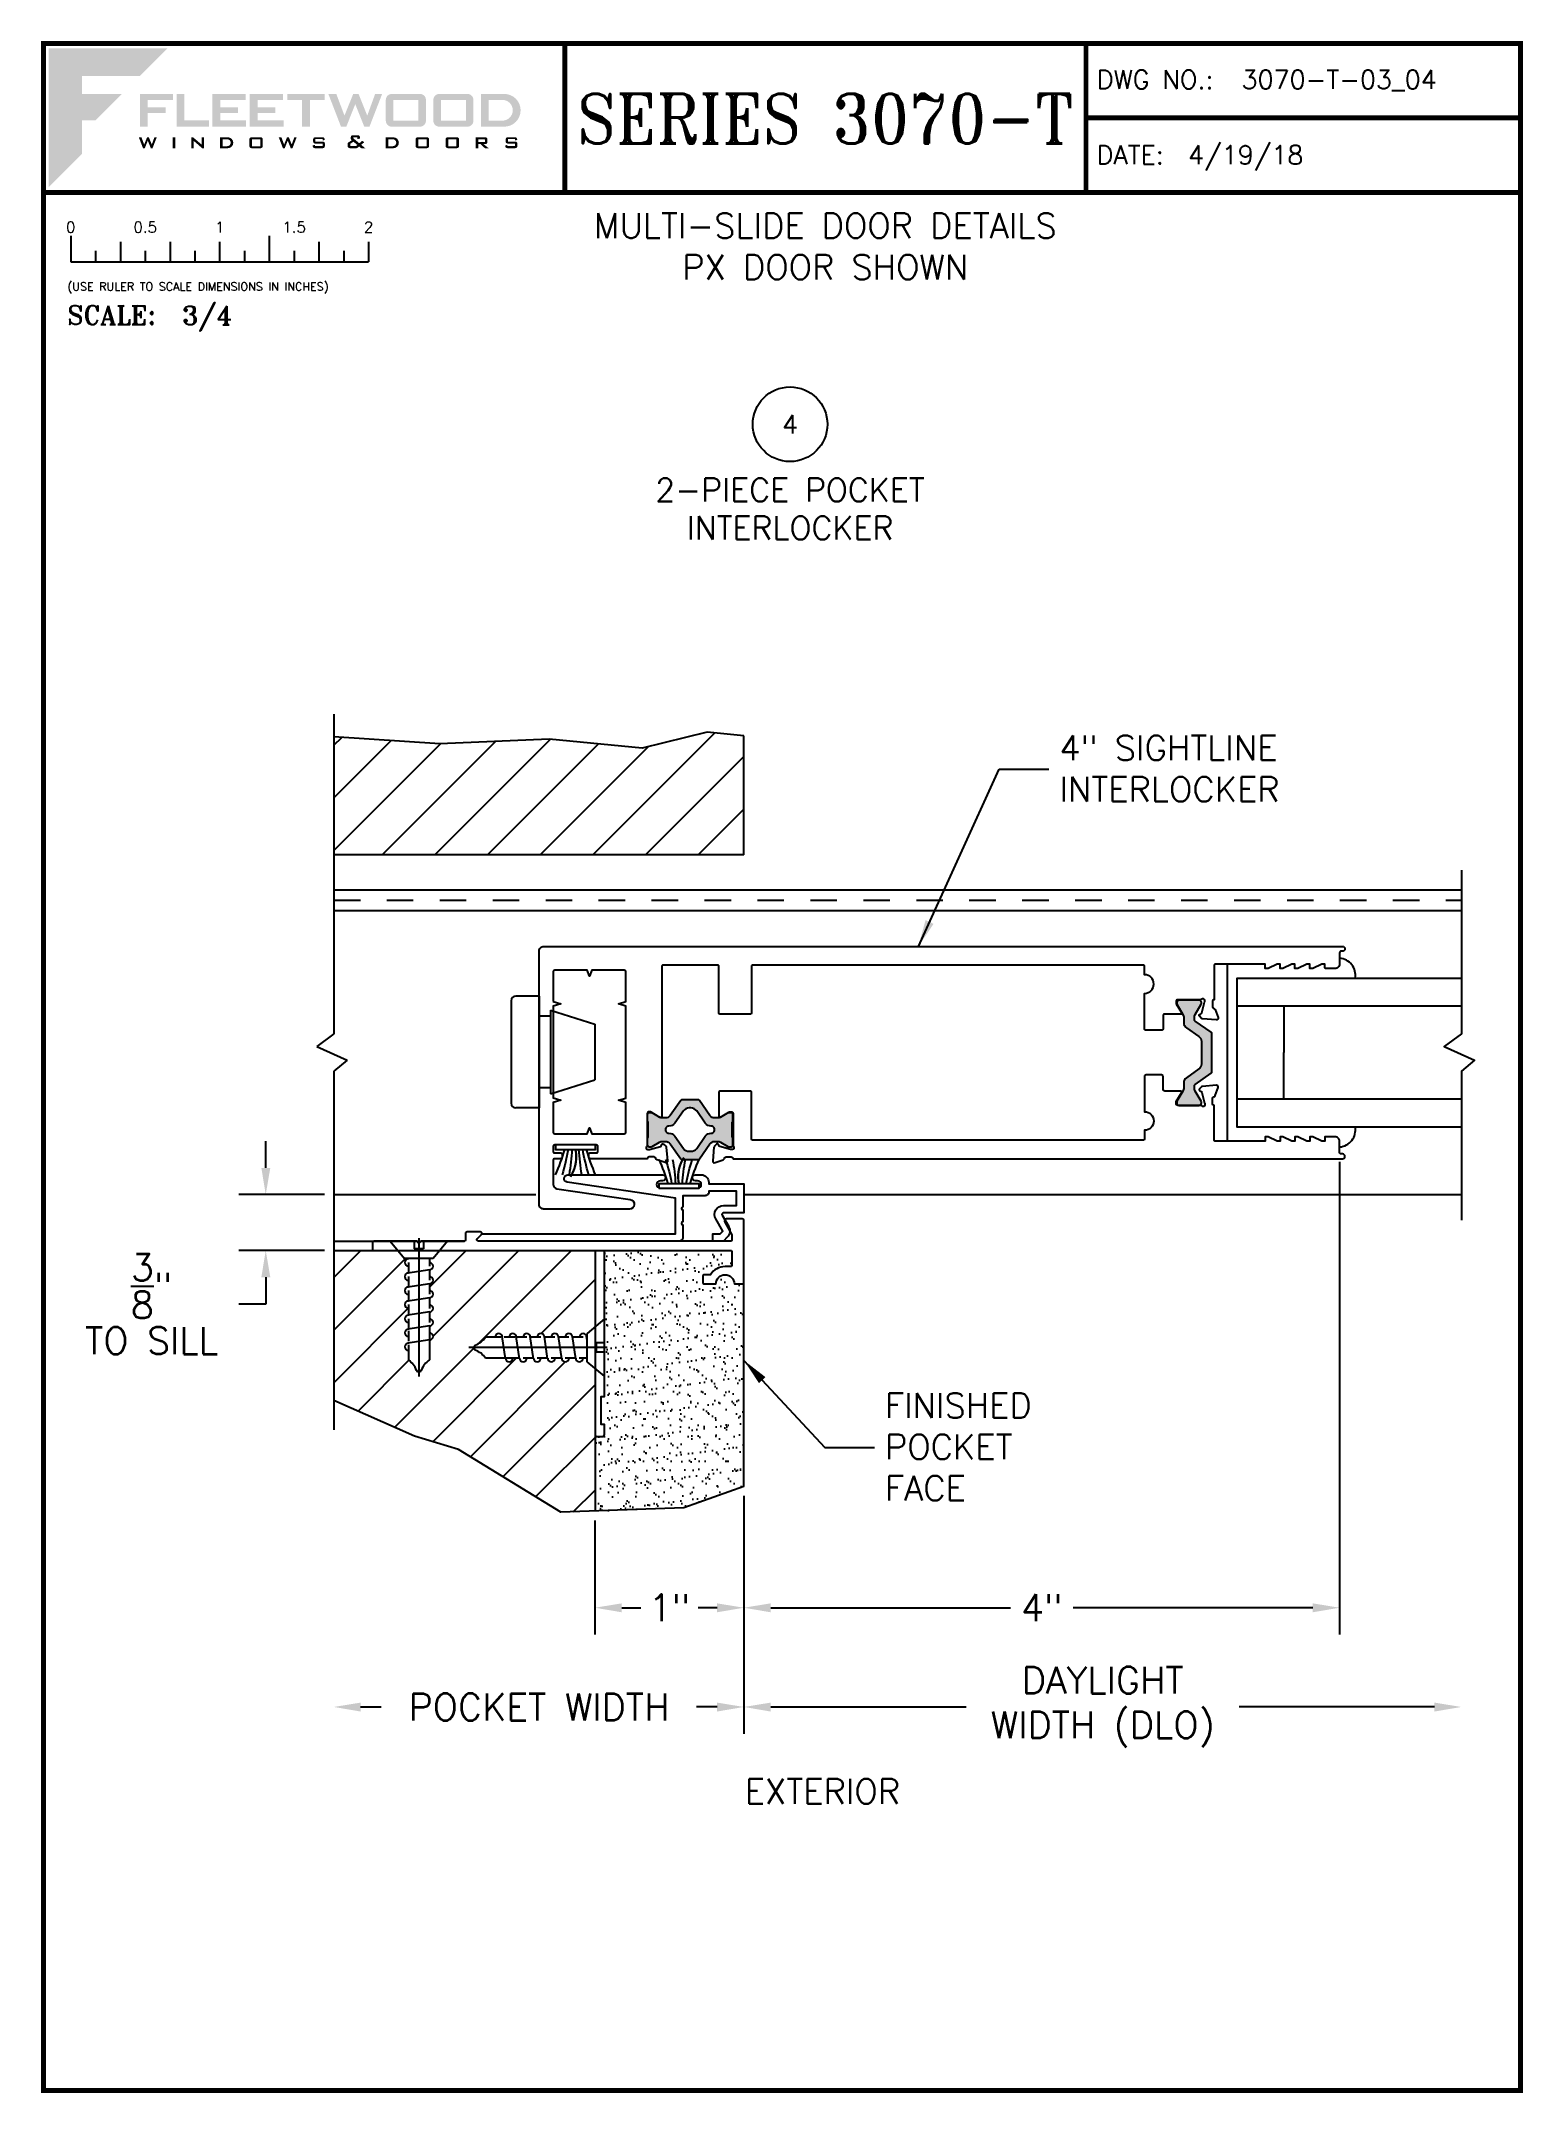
# Paper-space layout 'DETAIL 4' of a CAD drawing. Extents: x 0.3 to 7.8, y 0.1 to 10.4.
# The model-space entities are those that its viewports show. They can reach past a viewport. Long polylines and large blocks are cut down to what shows.
import ezdxf
from ezdxf.enums import TextEntityAlignment as Align

# ---------------------------------------------------------------- set-up
doc = ezdxf.new("R2010")
doc.units = 0
doc.header["$LTSCALE"] = 0.25
doc.header["$MEASUREMENT"] = 0
doc.linetypes.add('HIDDEN', pattern=[0.375, 0.25, -0.125])
doc.linetypes.add('PHANTOM2', pattern=[1.25, 0.625, -0.125, 0.125, -0.125, 0.125, -0.125])
doc.layers.get('0').update_dxf_attribs({"linetype": 'CONTINUOUS'})
doc.layers.get('DEFPOINTS').update_dxf_attribs({"color": 1, "linetype": 'CONTINUOUS'})
for name, color, linetype in [('DIM', 7, 'CONTINUOUS'), ('FRAME', 1, 'CONTINUOUS'), ('GLASS-VINYL', 7, 'CONTINUOUS'), ('I-STRUT', 7, 'CONTINUOUS'), ('MISC', 7, 'CONTINUOUS'), ('SEAL', 7, 'CONTINUOUS'), ('SILL-PAN', 7, 'CONTINUOUS'), ('TEXT', 7, 'CONTINUOUS'), ('TITLE-BLOCK', 7, 'CONTINUOUS'), ('VENT', 5, 'CONTINUOUS')]:
    doc.layers.add(name, color=color, linetype=linetype)
doc.layers.add('VP', color=40, linetype='CONTINUOUS', plot=False)
doc.layers.get('VP').off()
doc.styles.add('ROMANS', font='romans')
doc.styles.add('ROMANT', font='romant')
doc.styles.add('SIMPLEX-094', font='simplex.shx', dxfattribs={"height": 0.094})
doc.styles.get("Standard").update_dxf_attribs({"font": 'simplex.shx'})
doc.dimstyles.new('FULL SCALE', dxfattribs={"dimscale": 0.75, "dimtxt": 0.18, "dimasz": 0.18, "dimexe": 0.18, "dimexo": 0.125, "dimgap": 0.09, "dimtad": 0, "dimtih": 1, "dimtoh": 1, "dimdec": 4, "dimzin": 0, "dimdsep": 46, "dimlunit": 4, "dimtxsty": 'Standard', "dimcen": 0.09, "dimadec": 0, "dimazin": 0, "dimtfac": 1, "dimtdec": 4, "dimtofl": 0, "dimtmove": 0, "dimatfit": 3, "dimfxl": 0, "dimtolj": 1, "dimtzin": 0, "dimarcsym": 0})
doc.dimstyles.new('THREE-QUARTER SCALE', dxfattribs={"dimscale": 0.75, "dimtxt": 0.18, "dimasz": 0.18, "dimexe": 0.18, "dimexo": 0.0625, "dimgap": 0.09, "dimtad": 0, "dimtih": 1, "dimtoh": 1, "dimdec": 4, "dimlfac": 1.333, "dimzin": 0, "dimdsep": 46, "dimlunit": 4, "dimtxsty": 'Standard', "dimcen": 0.09, "dimadec": 0, "dimazin": 0, "dimtfac": 1, "dimtdec": 4, "dimtofl": 0, "dimtmove": 0, "dimatfit": 3, "dimfxl": 0, "dimtolj": 1, "dimtzin": 0, "dimarcsym": 0})

psp = doc.layouts.new('DETAIL 4')

# ---------------------------------------------------------------- texts
at = {"layer": 'DIM', "insert": (4.2505, 9.414873), "char_height": 0.125, "width": 2.875, "attachment_point": 5}
psp.add_mtext('MULTI-SLIDE DOOR DETAILS\\PPX DOOR SHOWN', dxfattribs=at)
at = {"layer": 'TEXT'}
psp.add_text('EXTERIOR', height=0.125, dxfattribs=at).set_placement((4.236158, 1.569489), align=Align.CENTER)
at = {"layer": 'TEXT', "char_height": 0.125, "width": 2.5836, "attachment_point": 4}
for s, insert in [('4" SIGHTLINE\\PINTERLOCKER', (5.429242, 6.784364)), ('FINISHED\\PPOCKET\\PFACE', (4.55064, 3.367635))]:
    psp.add_mtext(s, dxfattribs=dict(at, insert=insert))

msp = doc.modelspace()

# ---------------------------------------------------------------- blocks, each defined once
blk = doc.blocks.new('Fleetwood_Logo_6-10-15')
h = blk.add_hatch(color=154)
h.dxf.hatch_style = 1
h.paths.add_polyline_path([(0.2526, -0.0017), (0.0019, -0.0017), (0.0019, -0.2942), (0.0725, -0.2236), (0.0725, -0.1535), (0.1007, -0.1535), (0.1567, -0.0976), (0.0725, -0.0976), (0.0725, -0.0596), (0.1946, -0.0596)])
h = blk.add_hatch(color=251)
h.dxf.hatch_style = 1
h.paths.add_polyline_path([(0.2487, -0.1256), (0.2112, -0.1256), (0.2112, -0.1102), (0.2647, -0.1102), (0.2647, -0.0976), (0.1946, -0.0976), (0.1946, -0.1667), (0.2112, -0.1667), (0.2112, -0.1377), (0.2487, -0.1377)])
h = blk.add_hatch(color=251)
h.dxf.hatch_style = 1
h.paths.add_polyline_path([(0.2886, -0.0976), (0.272, -0.0976), (0.272, -0.1667), (0.3401, -0.1667), (0.3401, -0.1535), (0.2886, -0.1535)])
h = blk.add_hatch(color=251)
h.dxf.hatch_style = 1
h.paths.add_polyline_path([(0.4175, -0.0976), (0.3474, -0.0976), (0.3474, -0.1667), (0.4185, -0.1667), (0.4185, -0.1534), (0.364, -0.1534), (0.364, -0.1377), (0.4015, -0.1377), (0.4015, -0.1256), (0.364, -0.1256), (0.364, -0.1102), (0.4175, -0.1102)])
h = blk.add_hatch(color=251)
h.dxf.hatch_style = 1
h.paths.add_polyline_path([(0.4965, -0.0976), (0.4264, -0.0976), (0.4264, -0.1667), (0.4975, -0.1667), (0.4975, -0.1534), (0.443, -0.1534), (0.443, -0.1377), (0.4804, -0.1377), (0.4804, -0.1256), (0.443, -0.1256), (0.443, -0.1102), (0.4965, -0.1102)])
h = blk.add_hatch(color=251)
h.dxf.hatch_style = 1
h.paths.add_polyline_path([(0.5842, -0.0976), (0.5054, -0.0976), (0.5054, -0.1102), (0.5365, -0.1102), (0.5365, -0.1667), (0.5531, -0.1667), (0.5531, -0.1102), (0.5842, -0.1102)])
h = blk.add_hatch(color=251)
h.dxf.hatch_style = 1
h.paths.add_polyline_path([(0.6089, -0.0976), (0.5921, -0.0976), (0.6188, -0.1667), (0.63, -0.1667), (0.6489, -0.1192), (0.6679, -0.1667), (0.6789, -0.1667), (0.7056, -0.0976), (0.6908, -0.0976), (0.6742, -0.1433), (0.6558, -0.0976), (0.6446, -0.0976), (0.6261, -0.1433)])
h = blk.add_hatch(color=251)
h.dxf.hatch_style = 1
h.paths.add_polyline_path([(0.7853, -0.0976), (0.726, -0.0976, 0.414214), (0.7133, -0.1102), (0.7133, -0.154, 0.414214), (0.726, -0.1667), (0.7853, -0.1667, 0.414214), (0.798, -0.154), (0.798, -0.1102, 0.414214)])
h.paths.add_polyline_path([(0.7819, -0.1102), (0.7819, -0.154), (0.7294, -0.154), (0.7294, -0.1102)], flags=16)
h = blk.add_hatch(color=251)
h.dxf.hatch_style = 1
h.paths.add_polyline_path([(0.8856, -0.0976), (0.8262, -0.0976, 0.414214), (0.8136, -0.1102), (0.8136, -0.154, 0.414214), (0.8262, -0.1667), (0.8856, -0.1667, 0.414214), (0.8982, -0.154), (0.8982, -0.1102, 0.414214)])
h.paths.add_polyline_path([(0.8822, -0.1102), (0.8822, -0.154), (0.8296, -0.154), (0.8296, -0.1102)], flags=16)
h = blk.add_hatch(color=251)
h.dxf.hatch_style = 1
h.paths.add_polyline_path([(0.9632, -0.0976), (0.914, -0.0976), (0.914, -0.1667), (0.9632, -0.1667, 1)])
h.paths.add_polyline_path([(0.9301, -0.1102), (0.9593, -0.1102, -1), (0.9593, -0.154), (0.9301, -0.154)], flags=16)
h = blk.add_hatch(color=7)
h.dxf.hatch_style = 1
h.paths.add_polyline_path([(0.2301, -0.1891), (0.2251, -0.1891), (0.2196, -0.2043), (0.2134, -0.1891), (0.2097, -0.1891), (0.2035, -0.2043), (0.1978, -0.1891), (0.1922, -0.1891), (0.2011, -0.2121), (0.2048, -0.2121), (0.2112, -0.1963), (0.2175, -0.2121), (0.2212, -0.2121)])
h = blk.add_hatch(color=7)
h.dxf.hatch_style = 1
h.paths.add_polyline_path([(0.2691, -0.1891), (0.2637, -0.1891), (0.2637, -0.2118), (0.2637, -0.2121), (0.2691, -0.2121)])
h = blk.add_hatch(color=7)
h.dxf.hatch_style = 1
h.paths.add_polyline_path([(0.3077, -0.1964), (0.3259, -0.2121), (0.3298, -0.2121), (0.3298, -0.1891), (0.325, -0.1891), (0.325, -0.2047), (0.3067, -0.1891), (0.3029, -0.1891), (0.3029, -0.2121), (0.3077, -0.2121)])
h = blk.add_hatch(color=7)
h.dxf.hatch_style = 1
h.paths.add_polyline_path([(0.3801, -0.1891), (0.3637, -0.1891), (0.3637, -0.2121), (0.3801, -0.2121, 1)])
h.paths.add_polyline_path([(0.3691, -0.2079), (0.3691, -0.1933), (0.3788, -0.1933, -1), (0.3788, -0.2079)], flags=16)
h = blk.add_hatch(color=7)
h.dxf.hatch_style = 1
h.paths.add_polyline_path([(0.4537, -0.2079), (0.4537, -0.1933, 0.414214), (0.4495, -0.1891), (0.4297, -0.1891, 0.414214), (0.4255, -0.1933), (0.4255, -0.2079, 0.414214), (0.4297, -0.2121), (0.4495, -0.2121, 0.414214)])
h.paths.add_polyline_path([(0.4308, -0.2079), (0.4308, -0.1933), (0.4484, -0.1933), (0.4484, -0.2079)], flags=16)
h = blk.add_hatch(color=7)
h.dxf.hatch_style = 1
h.paths.add_polyline_path([(0.5253, -0.1891), (0.5203, -0.1891), (0.5148, -0.2043), (0.5087, -0.1891), (0.5049, -0.1891), (0.4988, -0.2043), (0.493, -0.1891), (0.4874, -0.1891), (0.4963, -0.2121), (0.5001, -0.2121), (0.5064, -0.1963), (0.5127, -0.2121), (0.5164, -0.2121)])
h = blk.add_hatch(color=7)
h.dxf.hatch_style = 1
h.paths.add_polyline_path([(0.5801, -0.1891), (0.5643, -0.1891, 0.414214), (0.56, -0.1933), (0.56, -0.1981, 0.414214), (0.5643, -0.2024), (0.58, -0.2024), (0.58, -0.2078), (0.5637, -0.2078), (0.5637, -0.2052), (0.5591, -0.2062), (0.5591, -0.2078, 0.414214), (0.5634, -0.2121), (0.5805, -0.2121, 0.414214), (0.5848, -0.2078), (0.5848, -0.2024, 0.414214), (0.5805, -0.1982), (0.5648, -0.1982), (0.5648, -0.193), (0.5798, -0.193), (0.5798, -0.1958), (0.5843, -0.1948), (0.5843, -0.1933, 0.414214)])
h = blk.add_hatch(color=7)
h.dxf.hatch_style = 1
h.paths.add_polyline_path([(0.645, -0.1913, -0.222262), (0.6447, -0.1906), (0.6447, -0.1892), (0.6535, -0.1892), (0.6535, -0.193), (0.6587, -0.1918), (0.6587, -0.189, 0.414214), (0.6544, -0.1847), (0.6437, -0.1847, 0.414214), (0.6394, -0.189), (0.6394, -0.1922, 0.222262), (0.6407, -0.1948), (0.6415, -0.1955), (0.6345, -0.1998, 0.260684), (0.6329, -0.2027), (0.6329, -0.2078, 0.414214), (0.6372, -0.2121), (0.6514, -0.2121, 0.17577), (0.6536, -0.2113), (0.657, -0.2085), (0.6614, -0.2121), (0.6699, -0.2121), (0.6613, -0.2049), (0.6676, -0.1997), (0.6637, -0.1964), (0.6574, -0.2017)])
h.paths.add_polyline_path([(0.6532, -0.2052), (0.6509, -0.2072, -0.17577), (0.6502, -0.2074), (0.6382, -0.2074), (0.6382, -0.2033, -0.260684), (0.6387, -0.2025), (0.6451, -0.1985)], flags=16)
h = blk.add_hatch(color=7)
h.dxf.hatch_style = 1
h.paths.add_polyline_path([(0.7294, -0.1891), (0.713, -0.1891), (0.713, -0.2121), (0.7294, -0.2121, 1)])
h.paths.add_polyline_path([(0.7184, -0.2079), (0.7184, -0.1933), (0.7281, -0.1933, -1), (0.7281, -0.2079)], flags=16)
h = blk.add_hatch(color=7)
h.dxf.hatch_style = 1
h.paths.add_polyline_path([(0.8045, -0.2079), (0.8045, -0.1933, 0.414214), (0.8003, -0.1891), (0.7805, -0.1891, 0.414214), (0.7763, -0.1933), (0.7763, -0.2079, 0.414214), (0.7805, -0.2121), (0.8003, -0.2121, 0.414214)])
h.paths.add_polyline_path([(0.7816, -0.2079), (0.7816, -0.1933), (0.7992, -0.1933), (0.7992, -0.2079)], flags=16)
h = blk.add_hatch(color=7)
h.dxf.hatch_style = 1
h.paths.add_polyline_path([(0.8678, -0.2079), (0.8678, -0.1933, 0.414214), (0.8636, -0.1891), (0.8438, -0.1891, 0.414214), (0.8396, -0.1933), (0.8396, -0.2079, 0.414214), (0.8438, -0.2121), (0.8636, -0.2121, 0.414214)])
h.paths.add_polyline_path([(0.8449, -0.2079), (0.8449, -0.1933), (0.8624, -0.1933), (0.8624, -0.2079)], flags=16)
h = blk.add_hatch(color=7)
h.dxf.hatch_style = 1
h.paths.add_polyline_path([(0.9277, -0.1993), (0.9277, -0.1933, 0.414214), (0.9235, -0.1891), (0.9028, -0.1891), (0.9028, -0.2121), (0.9082, -0.2121), (0.9082, -0.2035), (0.9131, -0.2035), (0.9224, -0.2121), (0.9303, -0.2121), (0.9197, -0.2035), (0.9235, -0.2035, 0.414214)])
h.paths.add_polyline_path([(0.9082, -0.1993), (0.9082, -0.1933), (0.9214, -0.1933, -0.414214), (0.9224, -0.1943), (0.9224, -0.1983, -0.414214), (0.9214, -0.1993)], flags=16)
h = blk.add_hatch(color=7)
h.dxf.hatch_style = 1
h.paths.add_polyline_path([(0.9867, -0.1982), (0.971, -0.1982), (0.971, -0.193), (0.9859, -0.193), (0.9859, -0.1958), (0.9905, -0.1948), (0.9905, -0.1933, 0.414214), (0.9863, -0.1891), (0.9705, -0.1891, 0.414214), (0.9662, -0.1933), (0.9662, -0.1981, 0.414214), (0.9705, -0.2024), (0.9862, -0.2024), (0.9862, -0.2078), (0.9699, -0.2078), (0.9699, -0.2052), (0.9653, -0.2062), (0.9653, -0.2078, 0.414214), (0.9696, -0.2121), (0.9867, -0.2121, 0.414214), (0.991, -0.2078), (0.991, -0.2024, 0.414214)])
blk = doc.blocks.new('A-SIZE_P')
at = {"const_width": 0.025}
blk.add_lwpolyline([(0.313, 0.125), (7.751, 0.125), (7.751, 10.437), (0.313, 10.437)], close=True, dxfattribs=at)
for points in [[(2.938, 10.437), (2.938, 9.687)], [(5.563, 10.437), (5.563, 9.687)], [(5.563, 10.062), (7.751, 10.062)], [(0.313, 9.687), (7.751, 9.687)]]:
    blk.add_lwpolyline(points, dxfattribs=at)
at = {"xscale": 2.387023416083395, "yscale": 2.387023416083395, "zscale": 2.387023416083395}
blk.add_blockref('Fleetwood_Logo_6-10-15', (0.334, 10.416), dxfattribs=at)
for s, style, p in [('DWG NO.:', 'SIMPLEX-094', (5.617, 10.209)), ('DATE:', 'SIMPLEX-094', (5.616, 9.829)), ('SCALE:', 'ROMANT', (0.433, 9.022))]:
    blk.add_text(s, height=0.094, dxfattribs=dict(style=style)).set_placement(p)
for tag, p, style in [('DWG_NO', (6.346, 10.209), 'SIMPLEX-094'), ('DATE', (6.077, 9.829), 'SIMPLEX-094'), ('SCALE', (1.011, 9.02), 'ROMANT')]:
    blk.add_attdef(tag, p, '', height=0.094, dxfattribs=dict(style=style))
for tag, height, style, width, p, p2 in [('DWG_NO_F', 0.094, 'SIMPLEX-094', 1.745692, (6.347, 10.209), (7.683, 10.209)), ('PRODUCT', 0.25, 'ROMANT', 1.390728, (3.001, 9.934), (5.5, 9.934))]:
    blk.add_attdef(tag, text='', height=height, dxfattribs=dict(style=style, width=width)).set_placement(p, p2, align=Align.FIT)
blk = doc.blocks.new('sectball')
blk.add_circle((0, 0), 0.125)
blk.add_attdef('NO', text='', height=0.062).set_placement((0, 0), align=Align.MIDDLE_CENTER)
for tag, p in [('LINE1', (0, -0.2588)), ('LINE2', (0, -0.3864)), ('LINE3', (0, -0.5214))]:
    blk.add_attdef(tag, text='', height=0.078).set_placement(p, align=Align.CENTER)
blk = doc.blocks.new('*D53')
at = {"layer": 'DEFPOINTS', "color": 0}
for p in [(3.84, 3.168), (3.09, 3.044), (3.84, 2.557)]:
    blk.add_point(p, dxfattribs=at)
at = {"layer": 'DIM', "color": 0, "lineweight": -2}
for p, q in [((3.84, 3.121), (3.84, 2.422)), ((3.09, 2.997), (3.09, 2.422)), ((3.225, 2.557), (3.321, 2.557)), ((3.705, 2.557), (3.61, 2.557))]:
    blk.add_line(p, q, dxfattribs=at)
at = {"layer": 'DIM', "color": 0}
for points in [[(3.225, 2.579), (3.225, 2.534), (3.09, 2.557)], [(3.705, 2.579), (3.705, 2.534), (3.84, 2.557)]]:
    blk.add_solid(points, dxfattribs=at)
at = {"layer": 'DIM', "color": 0, "insert": (3.465, 2.557), "char_height": 0.135, "attachment_point": 5}
blk.add_mtext('\\A1;1"', dxfattribs=at)
blk = doc.blocks.new('*D54')
at = {"layer": 'DEFPOINTS', "color": 0}
for p in [(7.453, 4.51), (3.84, 3.168), (7.453, 2.057)]:
    blk.add_point(p, dxfattribs=at)
at = {"layer": 'DIM', "color": 0, "lineweight": -2}
for p, q in [((3.84, 3.121), (3.84, 1.922)), ((3.975, 2.057), (4.959, 2.057)), ((7.318, 2.057), (6.335, 2.057))]:
    blk.add_line(p, q, dxfattribs=at)
at = {"layer": 'DIM', "color": 0}
for points in [[(3.975, 2.079), (3.975, 2.034), (3.84, 2.057)], [(7.318, 2.079), (7.318, 2.034), (7.453, 2.057)]]:
    blk.add_solid(points, dxfattribs=at)
at = {"layer": 'DIM', "color": 0, "insert": (5.647, 2.057), "char_height": 0.135, "attachment_point": 5}
blk.add_mtext('\\A1;DAYLIGHT\\PWIDTH (DLO)', dxfattribs=at)
blk = doc.blocks.new('*D55')
at = {"layer": 'DEFPOINTS', "color": 0}
for p in [(1.775, 3.454), (3.84, 3.168), (1.775, 2.057)]:
    blk.add_point(p, dxfattribs=at)
at = {"layer": 'DIM', "color": 0, "lineweight": -2}
for p, q in [((3.84, 3.121), (3.84, 1.922)), ((1.91, 2.057), (2.014, 2.057)), ((3.705, 2.057), (3.602, 2.057))]:
    blk.add_line(p, q, dxfattribs=at)
at = {"layer": 'DIM', "color": 0}
for points in [[(1.91, 2.079), (1.91, 2.034), (1.775, 2.057)], [(3.705, 2.079), (3.705, 2.034), (3.84, 2.057)]]:
    blk.add_solid(points, dxfattribs=at)
at = {"layer": 'DIM', "color": 0, "insert": (2.808, 2.057), "char_height": 0.135, "attachment_point": 5}
blk.add_mtext('\\A1;POCKET WIDTH', dxfattribs=at)
blk = doc.blocks.new('*D56')
at = {"layer": 'DEFPOINTS', "color": 0}
for p in [(1.775, 4.638), (1.432, 4.357), (1.775, 4.357)]:
    blk.add_point(p, dxfattribs=at)
at = {"layer": 'DIM', "color": 0, "lineweight": -2}
for p, q in [((1.432, 4.773), (1.432, 4.908)), ((1.728, 4.638), (1.297, 4.638)), ((1.728, 4.357), (1.297, 4.357)), ((1.432, 4.222), (1.432, 4.087)), ((1.432, 4.087), (1.297, 4.087))]:
    blk.add_line(p, q, dxfattribs=at)
at = {"layer": 'DIM', "color": 0}
for points in [[(1.41, 4.773), (1.455, 4.773), (1.432, 4.638)], [(1.41, 4.222), (1.455, 4.222), (1.432, 4.357)]]:
    blk.add_solid(points, dxfattribs=at)
at = {"layer": 'DIM', "color": 0, "insert": (0.857, 4.087), "char_height": 0.135, "attachment_point": 5}
blk.add_mtext('\\A1;{\\H1.000000x;\\S3/8;}"\\PTO SILL', dxfattribs=at)
blk = doc.blocks.new('*D140')
at = {"layer": 'DEFPOINTS', "color": 0}
for p in [(6.84, 4.851), (3.84, 3.168), (6.84, 2.557)]:
    blk.add_point(p, dxfattribs=at)
at = {"layer": 'TITLE-BLOCK', "color": 0, "lineweight": -2}
for p, q in [((6.84, 4.804), (6.84, 2.422)), ((3.84, 3.121), (3.84, 2.422)), ((3.975, 2.557), (5.183, 2.557)), ((6.705, 2.557), (5.498, 2.557))]:
    blk.add_line(p, q, dxfattribs=at)
at = {"layer": 'TITLE-BLOCK', "color": 0}
for points in [[(3.975, 2.579), (3.975, 2.534), (3.84, 2.557)], [(6.705, 2.579), (6.705, 2.534), (6.84, 2.557)]]:
    blk.add_solid(points, dxfattribs=at)
at = {"layer": 'TITLE-BLOCK', "color": 0, "insert": (5.34, 2.557), "char_height": 0.135, "attachment_point": 5}
blk.add_mtext('\\A1;4"', dxfattribs=at)
blk = doc.blocks.new('Three Quarter')
for p, q in [((0.137, -0.219), (0.137, -0.35)), ((0.262, -0.294), (0.262, -0.35)), ((0.387, -0.249), (0.387, -0.35)), ((0.512, -0.294), (0.512, -0.35)), ((0.637, -0.249), (0.637, -0.35)), ((0.762, -0.294), (0.762, -0.35)), ((0.887, -0.249), (0.887, -0.35)), ((1.012, -0.294), (1.012, -0.35)), ((1.137, -0.219), (1.137, -0.35)), ((1.262, -0.294), (1.262, -0.35)), ((1.387, -0.249), (1.387, -0.35)), ((1.512, -0.294), (1.512, -0.35)), ((1.637, -0.249), (1.637, -0.35)), ((0.137, -0.35), (1.637, -0.35))]:
    blk.add_line(p, q)
for s, p in [('0', (0.137, -0.219)), ('0.5', (0.512, -0.219)), ('1', (0.887, -0.219)), ('1.5', (1.262, -0.219)), ('2', (1.637, -0.219))]:
    blk.add_text(s, height=0.055).set_placement(p, align=Align.BOTTOM_CENTER)
at = {"style": 'ROMANS'}
blk.add_text('(USE RULER TO SCALE DIMENSIONS IN INCHES)', height=0.04115, dxfattribs=at).set_placement((0.12, -0.495))
blk = doc.blocks.new('A$C02B45EA9')
for p, q in [((0, 0.909), (0.097, 0.793)), ((0.161, 0.909), (0, 0.909)), ((0.161, 0.909), (0.161, 0.857)), ((0.224, 0.857), (0.161, 0.857)), ((0.192, 0.929), (0.192, 0)), ((0.224, 0.909), (0.224, 0.857)), ((0.385, 0.909), (0.224, 0.909)), ((0.385, 0.909), (0.288, 0.793)), ((0.288, 0.793), (0.097, 0.793))]:
    blk.add_line(p, q)
at = {"linetype": 'Continuous'}
for p, q in [((0.142, 0.793), (0.118, 0.79)), ((0.267, 0.717), (0.118, 0.695)), ((0.122, 0.793), (0.122, 0.79)), ((0.122, 0.766), (0.122, 0.696)), ((0.263, 0.793), (0.263, 0.741)), ((0.263, 0.716), (0.263, 0.647)), ((0.267, 0.623), (0.118, 0.601)), ((0.122, 0.671), (0.122, 0.601)), ((0.122, 0.577), (0.122, 0.507)), ((0.263, 0.622), (0.263, 0.553)), ((0.267, 0.528), (0.118, 0.507)), ((0.267, 0.434), (0.118, 0.412)), ((0.122, 0.483), (0.122, 0.413)), ((0.263, 0.528), (0.263, 0.458)), ((0.263, 0.433), (0.263, 0.364)), ((0.267, 0.34), (0.118, 0.318)), ((0.122, 0.388), (0.122, 0.319)), ((0.122, 0.307), (0.122, 0.237)), ((0.263, 0.339), (0.263, 0.237)), ((0.267, 0.246), (0.118, 0.224)), ((0.122, 0.213), (0.122, 0.112)), ((0.263, 0.245), (0.263, 0.112)), ((0.186, 0.034), (0.199, 0.034))]:
    blk.add_line(p, q, dxfattribs=at)
for centre, radius, start, end in [((0.122, 0.766), 0.0244, 90, 270), ((0.122, 0.766), 0.0244, 90, 270), ((0.122, 0.671), 0.0244, 90, 270), ((0.122, 0.671), 0.0244, 90, 270), ((0.263, 0.741), 0.0244, 270, 90), ((0.122, 0.577), 0.0244, 90, 270), ((0.263, 0.647), 0.0244, 270, 90), ((0.263, 0.553), 0.0244, 270, 90), ((0.122, 0.483), 0.0244, 90, 270), ((0.122, 0.483), 0.0244, 90, 270), ((0.263, 0.458), 0.0244, 270, 90), ((0.122, 0.388), 0.0244, 90, 270), ((0.122, 0.294), 0.0244, 90, 270), ((0.263, 0.364), 0.0244, 270, 90), ((0.263, 0.27), 0.0244, 270, 90), ((0.122, 0.2), 0.0244, 90, 270), ((0.034, -0.012), 0.152, 20.7051, 54.5638), ((0.186, 0.044), 0.00998, 191.7651, 270), ((0.199, 0.044), 0.00998, 270, 348.2349), ((0.351, -0.012), 0.152, 125.4362, 159.2949)]:
    blk.add_arc(centre, radius, start, end, dxfattribs=at)
blk = doc.blocks.new('A$C65D31368')
at = {"layer": 'MISC', "extrusion": (0, 0, -1), "xscale": 0.25, "yscale": 0.25, "zscale": -0.25}
blk.add_blockref('A$C02B45EA9', (-0.0962, 0), dxfattribs=at)
blk = doc.blocks.new('25064-18mmX6mm-I-STRUT')
at = {"layer": 'I-STRUT'}
h = blk.add_hatch(color=256, dxfattribs=at)
h.dxf.hatch_style = 1
h.paths.add_polyline_path([(-0.22, 0.353, 0.414214), (-0.236, 0.338, 0.469068), (-0.235, 0.326), (-0.189, 0.246), (-0.189, 0.199, 0.244698), (-0.172, 0.167), (-0.088, 0.108, -0.244698), (-0.071, 0.076), (-0.071, -0.077, -0.244698), (-0.088, -0.11), (-0.172, -0.169, 0.384668), (-0.192, -0.218, -0.227519), (-0.195, -0.258), (-0.235, -0.327, 0.131652), (-0.236, -0.331, 0.640011), (-0.22, -0.355), (-0.087, -0.355, 0.414214), (-0.071, -0.339, 0.469068), (-0.072, -0.327), (-0.118, -0.247), (-0.118, -0.217), (-0.005, -0.138, 0.244698), (0, -0.129), (0, -0.127), (0, 0.127, 0.244698), (-0.005, 0.137), (-0.118, 0.216), (-0.118, 0.246), (-0.072, 0.326, 0.131652), (-0.071, 0.33, 0.640011), (-0.087, 0.353)])
blk.add_lwpolyline([(0, -0.13), (0, -0.127), (0, 0.127, 0.244698), (-0.005, 0.137), (-0.113, 0.212, -0.244698), (-0.118, 0.222), (-0.118, 0.233, -0.131652), (-0.112, 0.257), (-0.072, 0.326, 0.131652), (-0.071, 0.33), (-0.071, 0.338, 0.414214), (-0.087, 0.353), (-0.22, 0.353, 0.414214), (-0.236, 0.338), (-0.236, 0.33, 0.131652), (-0.235, 0.326), (-0.195, 0.257, -0.131652), (-0.189, 0.233), (-0.189, 0.199, 0.244698), (-0.172, 0.167), (-0.088, 0.108, -0.244698), (-0.071, 0.076), (-0.071, -0.077, -0.244698), (-0.088, -0.11), (-0.172, -0.169, 0.244698), (-0.189, -0.201), (-0.189, -0.235, -0.131652), (-0.195, -0.258), (-0.235, -0.327, 0.131652), (-0.236, -0.331), (-0.236, -0.339, 0.414214), (-0.22, -0.355), (-0.087, -0.355, 0.414214), (-0.071, -0.339), (-0.071, -0.331, 0.131652), (-0.072, -0.327), (-0.112, -0.258, -0.131652), (-0.118, -0.235), (-0.118, -0.224, -0.244698), (-0.113, -0.214), (-0.005, -0.138, 0.244698), (0, -0.129)], format="xyb", dxfattribs=at)
blk = doc.blocks.new('25065-14.6mmX10.2mm-I-STRUT')
at = {"layer": 'I-STRUT'}
h = blk.add_hatch(color=256, dxfattribs=at)
h.dxf.hatch_style = 1
h.paths.add_polyline_path([(-0.221, 0.196, 0.242889), (-0.231, 0.201), (-0.283, 0.201), (-0.336, 0.201, 0.242889), (-0.346, 0.196), (-0.417, 0.095, -0.242889), (-0.449, 0.079), (-0.48, 0.079), (-0.538, 0.112, 0.131652), (-0.544, 0.114, 1.253406), (-0.571, 0.102), (-0.571, 0.059), (-0.571, 0.058, 0.217301), (-0.567, 0.051), (-0.567, -0.051), (-0.571, -0.102, 0.414214), (-0.559, -0.114, 0.629762), (-0.538, -0.112), (-0.48, -0.079), (-0.449, -0.079, -0.242889), (-0.417, -0.095), (-0.346, -0.196, 0.242889), (-0.336, -0.201), (-0.283, -0.201), (-0.231, -0.201, 0.242889), (-0.221, -0.196), (-0.15, -0.095, -0.242889), (-0.118, -0.079), (-0.087, -0.079), (-0.029, -0.112, 0.131652), (-0.023, -0.114, 1.253406), (0.004, -0.102), (0.004, -0.059), (0.004, -0.058, 0.217301), (0, -0.051), (0, 0.051), (0.004, 0.102, 0.414214), (-0.008, 0.114, 0.629762), (-0.029, 0.112), (-0.087, 0.079), (-0.118, 0.079, -0.242889), (-0.15, 0.095)])
h.paths.add_polyline_path([(-0.239, 0.126), (-0.181, 0.044, 0.244669), (-0.142, 0.024, -1.006741), (-0.142, -0.023, 0.244669), (-0.181, -0.043), (-0.239, -0.126, -0.242889), (-0.278, -0.145), (-0.283, -0.145), (-0.289, -0.145, -0.242889), (-0.328, -0.126), (-0.386, -0.043, 0.244669), (-0.425, -0.023, -1.006741), (-0.425, 0.024, 0.244669), (-0.386, 0.044), (-0.328, 0.126, -0.242889), (-0.289, 0.146), (-0.283, 0.146), (-0.278, 0.146, -0.242889)], flags=16)
for points in [[(-0.571, -0.059), (-0.571, -0.102, 0.414214), (-0.559, -0.114), (-0.544, -0.114, 0.131652), (-0.538, -0.112), (-0.489, -0.084, -0.131652), (-0.47, -0.079), (-0.449, -0.079, -0.242889), (-0.417, -0.095), (-0.346, -0.196, 0.242889), (-0.336, -0.201), (-0.283, -0.201), (-0.231, -0.201, 0.242889), (-0.221, -0.196), (-0.15, -0.095, -0.242889), (-0.118, -0.079), (-0.097, -0.079, -0.131652), (-0.078, -0.084), (-0.029, -0.112, 0.131652), (-0.023, -0.114), (-0.008, -0.114, 0.414214), (0.004, -0.102), (0.004, -0.059, 0.236068), (0, -0.051), (0, 0.051, 0.236068), (0.004, 0.059), (0.004, 0.102, 0.414214), (-0.008, 0.114), (-0.023, 0.114, 0.131652), (-0.029, 0.112), (-0.078, 0.084, -0.131652), (-0.097, 0.079), (-0.118, 0.079, -0.242889), (-0.15, 0.095), (-0.221, 0.196, 0.242889), (-0.231, 0.201), (-0.283, 0.201), (-0.336, 0.201, 0.242889), (-0.346, 0.196), (-0.417, 0.095, -0.242889), (-0.449, 0.079), (-0.47, 0.079, -0.131652), (-0.489, 0.084), (-0.538, 0.112, 0.131652), (-0.544, 0.114), (-0.559, 0.114, 0.414214), (-0.571, 0.102), (-0.571, 0.059, 0.236068), (-0.567, 0.051), (-0.567, -0.051, 0.236068)], [(-0.425, -0.023, -0.244669), (-0.386, -0.043), (-0.328, -0.126, 0.242889), (-0.289, -0.145), (-0.283, -0.145), (-0.278, -0.145, 0.242889), (-0.239, -0.126), (-0.181, -0.043, -0.244669), (-0.142, -0.023, 1.006741), (-0.142, 0.024, -0.244669), (-0.181, 0.044), (-0.239, 0.126, 0.242889), (-0.278, 0.146), (-0.283, 0.146), (-0.289, 0.146, 0.242889), (-0.328, 0.126), (-0.386, 0.044, -0.244669), (-0.425, 0.024, 1.006741)]]:
    blk.add_lwpolyline(points, format="xyb", close=True, dxfattribs=at)
blk = doc.blocks.new('3777-4in_Thermal_Sightline_Interlocker')
for points in [[(0.857, 0.671), (0.857, 0.595, -0.414214), (0.827, 0.565), (0.767, 0.565, -0.414214), (0.757, 0.575), (0.757, 0.595), (0.737, 0.595), (0.677, 0.565), (0.657, 0.565), (0.657, 0.595), (0.637, 0.595), (0.577, 0.565), (0.557, 0.565), (0.557, 0.595), (0.537, 0.595), (0.477, 0.565), (0.457, 0.565), (0.457, 0.595), (0.437, 0.595), (0.377, 0.565), (0.357, 0.565), (0.357, 0.595), (0.024, 0.595, 0.414214), (0.014, 0.585), (0.014, 0.355, 0.414214), (0.003, 0.343), (0.003, 0.308, 0.359508), (0.012, 0.297, -0.263725), (0.021, 0.289), (0.041, 0.235), (0.041, 0.235, -0.548619), (0.029, 0.219), (-0.063, 0.227, -0.176327), (-0.07, 0.23), (-0.084, 0.244, -0.57735), (-0.081, 0.257), (-0.076, 0.259, 0.267949), (-0.068, 0.267), (-0.049, 0.339, 0.065543), (-0.048, 0.342), (-0.048, 0.351, 0.6885), (-0.069, 0.358, -0.213422), (-0.077, 0.355), (-0.23, 0.355, 0.414214), (-0.241, 0.343), (-0.241, 0.334, 0.137872), (-0.24, 0.328), (-0.204, 0.27, -0.585524), (-0.211, 0.258), (-0.318, 0.258, 0.414214), (-0.328, 0.248), (-0.328, 0.16, -0.414214), (-0.338, 0.15), (-0.443, 0.15, -0.414214), (-0.453, 0.16), (-0.453, 0.398, 1), (-0.453, 0.523), (-0.453, 0.578, 0.414214), (-0.463, 0.588), (-3.082, 0.588, 0.414214), (-3.092, 0.578), (-3.092, 0.268, -0.414214), (-3.102, 0.258), (-3.301, 0.258, -0.414214), (-3.311, 0.268), (-3.311, 0.578, 0.414214), (-3.321, 0.588), (-3.685, 0.588, 0.414214), (-3.695, 0.578), (-3.695, -0.429, -0.585524), (-3.707, -0.435), (-3.766, -0.399, 0.137872), (-3.772, -0.398), (-3.78, -0.398, 0.414214), (-3.792, -0.409), (-3.792, -0.621, -0.213422), (-3.796, -0.63, 0.6885), (-3.788, -0.65), (-3.779, -0.65, 0.065543), (-3.776, -0.65), (-3.704, -0.631, 0.267949), (-3.696, -0.622), (-3.695, -0.618, -0.57735), (-3.682, -0.615), (-3.668, -0.629, -0.176327), (-3.664, -0.636), (-3.656, -0.727, -0.548619), (-3.672, -0.739), (-3.672, -0.739), (-3.726, -0.72, -0.263725), (-3.734, -0.711, 0.359508), (-3.745, -0.701), (-3.78, -0.701, 0.414214), (-3.792, -0.713), (-4.174, -0.713, -0.414214), (-4.184, -0.703), (-4.184, -0.683, -0.414214), (-4.174, -0.673), (-4.134, -0.673, 0.414214), (-4.124, -0.663), (-4.124, -0.63, 0.414214), (-4.134, -0.62), (-4.414, -0.62, 0.414214), (-4.424, -0.63), (-4.424, -0.663, 0.414214), (-4.414, -0.673), (-4.374, -0.673, -0.414214), (-4.364, -0.683), (-4.364, -0.703, -0.414214), (-4.374, -0.713), (-4.414, -0.713, 0.414214), (-4.424, -0.723), (-4.424, -0.884, 0.3714), (-4.398, -0.914), (-3.906, -0.987, -0.928445), (-3.911, -1.051), (-4.488, -1.051, -0.414214), (-4.518, -1.021), (-4.518, 0.683, -0.414214), (-4.488, 0.713), (0.877, 0.713, -1), (0.877, 0.681), (0.867, 0.681, 0.414214)], [(-4.424, 0.344), (-4.373, 0.328), (-4.424, 0.313), (-4.424, -0.304), (-4.373, -0.32), (-4.424, -0.335), (-4.424, -0.535, 0.414214), (-4.414, -0.545), (-4.195, -0.545), (-4.18, -0.505), (-4.164, -0.545), (-3.946, -0.545, 0.414214), (-3.936, -0.535), (-3.936, -0.336), (-3.986, -0.32), (-3.936, -0.305), (-3.936, 0.313), (-3.986, 0.328), (-3.936, 0.344), (-3.936, 0.543, 0.414214), (-3.946, 0.553), (-4.164, 0.553), (-4.18, 0.513), (-4.195, 0.553), (-4.414, 0.553, 0.414214), (-4.424, 0.543)], [(0.867, -0.681, -0.414214), (0.857, -0.671), (0.857, -0.595, 0.414214), (0.827, -0.565), (0.757, -0.565), (0.757, -0.595), (0.737, -0.595), (0.677, -0.565), (0.657, -0.565), (0.657, -0.595), (0.637, -0.595), (0.577, -0.565), (0.557, -0.565), (0.557, -0.595), (0.537, -0.595), (0.477, -0.565), (0.457, -0.565), (0.457, -0.595), (0.437, -0.595), (0.377, -0.565), (0.357, -0.565), (0.357, -0.595), (0.024, -0.595, -0.414214), (0.014, -0.585), (0.014, -0.355, -0.414214), (0.003, -0.343), (0.003, -0.308, -0.359508), (0.012, -0.297, 0.263725), (0.021, -0.289), (0.041, -0.235), (0.041, -0.235, 0.548619), (0.029, -0.219), (-0.063, -0.227, 0.176327), (-0.07, -0.23), (-0.084, -0.244, 0.57735), (-0.081, -0.257), (-0.076, -0.259, -0.267949), (-0.068, -0.267), (-0.049, -0.339, -0.065543), (-0.048, -0.342), (-0.048, -0.351, -0.6885), (-0.069, -0.358, 0.213422), (-0.077, -0.355), (-0.23, -0.355, -0.414214), (-0.241, -0.343), (-0.241, -0.334, -0.137872), (-0.24, -0.328), (-0.204, -0.27, 0.585524), (-0.211, -0.258), (-0.318, -0.258, -0.414214), (-0.328, -0.248), (-0.328, -0.16, 0.414214), (-0.338, -0.15), (-0.443, -0.15, 0.414214), (-0.453, -0.16), (-0.453, -0.397, -1), (-0.453, -0.522), (-0.453, -0.578, -0.414214), (-0.463, -0.588), (-3.082, -0.588, -0.414214), (-3.092, -0.578), (-3.092, -0.268, 0.414214), (-3.102, -0.258), (-3.301, -0.258, 0.414214), (-3.311, -0.268), (-3.311, -0.427, 0.585524), (-3.299, -0.433), (-3.243, -0.399, -0.137872), (-3.237, -0.398), (-3.228, -0.398, -0.414214), (-3.216, -0.409), (-3.216, -0.621, 0.213422), (-3.213, -0.63, -0.6885), (-3.22, -0.65), (-3.229, -0.65, -0.065543), (-3.232, -0.65), (-3.304, -0.631, -0.267949), (-3.312, -0.622), (-3.313, -0.618, 0.57735), (-3.326, -0.615), (-3.341, -0.629, 0.176327), (-3.344, -0.636), (-3.352, -0.727, 0.548619), (-3.336, -0.739), (-3.336, -0.739), (-3.282, -0.72, 0.263725), (-3.274, -0.711, -0.359508), (-3.263, -0.701), (-3.228, -0.701, -0.414214), (-3.216, -0.713), (0.877, -0.713, 1), (0.877, -0.681)]]:
    blk.add_lwpolyline(points, format="xyb", close=True)
at = {"layer": 'I-STRUT'}
for name, p in [('25064-18mmX6mm-I-STRUT', (0, 0)), ('25065-14.6mmX10.2mm-I-STRUT', (-3.221, -0.518))]:
    blk.add_blockref(name, p, dxfattribs=at)
blk = doc.blocks.new('A$C1D443341')
for p, q in [((0, 0.719), (0, 0.031)), ((0.188, 0.75), (0.031, 0.75)), ((0.188, 0.75), (0.188, 0)), ((0.264, 0.615), (0.188, 0.615)), ((0.264, 0.656), (0.562, 0.563)), ((0.264, 0.656), (0.264, 0.094)), ((0.562, 0.563), (0.562, 0.187)), ((0.264, 0.094), (0.562, 0.187)), ((0.188, 0), (0.031, 0)), ((0.264, 0.135), (0.188, 0.135))]:
    blk.add_line(p, q)
for centre, start, end in [((0.031, 0.719), 90, 180), ((0.031, 0.031), 180, 270)]:
    blk.add_arc(centre, 0.031, start, end)
blk = doc.blocks.new('*U107')
for centre, radius, start, end in [((-0.336, 1.375), 1.351, 285.7333, 293.4368), ((-0.214, 1.458), 1.43, 279.8103, 286.8579), ((-0.038, 1.394), 1.372, 272.8377, 280.0301), ((-0.038, -1.394), 1.372, 79.9699, 87.1623), ((-0.214, -1.458), 1.43, 73.1421, 80.1897), ((-0.336, -1.375), 1.351, 66.5632, 74.2667)]:
    blk.add_arc(centre, radius, start, end)
at = {"layer": 'SEAL'}
blk.add_lwpolyline([(0, -0.135), (0, 0.135), (0.03, 0.135), (0.03, -0.135)], close=True, dxfattribs=at)
at = {"layer": 'SEAL', "const_width": 0.015}
blk.add_lwpolyline([(0.03, 0, 0.199044), (0.214, 0.034)], format="xyb", dxfattribs=at)
at = {"flags": 9}
for tag, p in [('MANUFACTURER_PART_#', (0, -0.199)), ('FLEETWOOD_PART_#', (-0.001, -0.249))]:
    blk.add_attdef(tag, p, '', height=0.0312, dxfattribs=at)
blk = doc.blocks.new('*U124')
for centre, radius, start, end in [((-0.32, 1.257), 1.233, 286.5073, 294.5697), ((-0.202, 1.325), 1.297, 280.3139, 287.7135), ((-0.035, 1.261), 1.239, 272.9878, 280.556), ((-0.035, -1.261), 1.239, 79.444, 87.0122), ((-0.202, -1.325), 1.297, 72.2865, 79.6861), ((-0.32, -1.257), 1.233, 65.4303, 73.4927)]:
    blk.add_arc(centre, radius, start, end)
at = {"layer": 'SEAL'}
blk.add_lwpolyline([(0, -0.135), (0, 0.135), (0.03, 0.135), (0.03, -0.135)], close=True, dxfattribs=at)
at = {"layer": 'SEAL', "const_width": 0.015}
blk.add_lwpolyline([(0.03, 0, 0.208458), (0.206, 0.034)], format="xyb", dxfattribs=at)
at = {"flags": 9}
for tag, p in [('MANUFACTURER_PART_#', (0, -0.199)), ('FLEETWOOD_PART_#', (-0.001, -0.249))]:
    blk.add_attdef(tag, p, '', height=0.0312, dxfattribs=at)

# ---------------------------------------------------------------- dimensions: what is measured, and where the dimension line sits
at = {"layer": 'DIM', "color": 0}
dim = psp.add_linear_dim(base=(1.432433, 4.357004), p1=(1.774983, 4.638254), p2=(1.774983, 4.357004), angle=90, text='<>\\PTO SILL', dimstyle='THREE-QUARTER SCALE', dxfattribs=at)
dim.commit()
dim.dimension.update_dxf_attribs({"geometry": '*D56', "text_midpoint": (0.857076, 4.087004), "dimtype": 160})
dim = psp.add_linear_dim(base=(7.453261, 2.056713), p1=(3.840361, 3.167782), p2=(7.453261, 4.509836), text='DAYLIGHT\\PWIDTH (DLO)', dimstyle='THREE-QUARTER SCALE', override={"dimse1": 0, "dimse2": 1}, dxfattribs=at)
dim.commit()
dim.dimension.update_dxf_attribs({"geometry": '*D54', "text_midpoint": (5.646811, 2.056713)})
dim = psp.add_linear_dim(base=(1.774983, 2.056713), p1=(3.840361, 3.167782), p2=(1.774983, 3.453964), angle=180, text='POCKET WIDTH', dimstyle='THREE-QUARTER SCALE', override={"dimse1": 0, "dimse2": 1}, dxfattribs=at)
dim.commit()
dim.dimension.update_dxf_attribs({"geometry": '*D55', "text_midpoint": (2.807672, 2.056713)})
dim = psp.add_linear_dim(base=(3.840361, 2.556713), p1=(3.090483, 3.044089), p2=(3.840361, 3.167782), dimstyle='THREE-QUARTER SCALE', dxfattribs=at)
dim.commit()
dim.dimension.update_dxf_attribs({"geometry": '*D53', "text_midpoint": (3.465422, 2.556713)})
at = {"layer": 'TITLE-BLOCK', "color": 0}
dim = psp.add_linear_dim(base=(6.84034, 2.556713), p1=(3.840361, 3.167782), p2=(6.84034, 4.850509), dimstyle='THREE-QUARTER SCALE', dxfattribs=at)
dim.commit()
dim.dimension.update_dxf_attribs({"geometry": '*D140', "text_midpoint": (5.34035, 2.556713)})

# ---------------------------------------------------------------- hatches: boundary and pattern name
at = {"layer": 'MISC'}
h = msp.add_hatch(dxfattribs=at)
h.set_pattern_fill('ANSI31', color=256, scale=2, style=0)
h.set_pattern_definition([(45, (-19.339, -13.57118), (-0.1767767, 0.1767767), [])])
h.paths.add_polyline_path([(2.71, 20.504), (1.998, 20.55), (1.998, 19.758), (4.751, 19.758), (4.751, 20.557), (4.504, 20.582), (4.067, 20.473), (3.443, 20.535)])
h = msp.add_hatch(dxfattribs=at)
h.set_pattern_fill('ANSI31', color=256, scale=2, style=0)
h.set_pattern_definition([(45, (-5.375, 0), (-0.1767767, 0.1767767), [])])
edge = h.paths.add_edge_path()
edge.add_line((1.998, 16.093), (2.539, 15.852))
edge.add_line((2.539, 15.852), (2.835, 15.763))
edge.add_line((2.835, 15.763), (3.521, 15.341))
edge.add_line((3.521, 15.341), (3.752, 15.35))
edge.add_line((3.752, 15.35), (3.752, 15.862))
edge.add_arc((3.765, 15.864), 0.0133, 180, 185.5618, ccw=False)
edge.add_line((3.752, 15.864), (3.752, 16.307))
edge.add_line((3.752, 16.307), (3.698, 16.352))
edge.add_line((3.698, 16.352), (3.698, 16.376))
edge.add_line((3.698, 16.376), (3.67, 16.376))
edge.add_arc((3.646, 16.376), 0.0244, 186.5081, 360, ccw=False)
edge.add_line((3.622, 16.374), (3.621, 16.376))
edge.add_line((3.621, 16.376), (3.576, 16.376))
edge.add_arc((3.552, 16.376), 0.0244, 186.5081, 360, ccw=False)
edge.add_line((3.527, 16.374), (3.527, 16.376))
edge.add_line((3.527, 16.376), (3.482, 16.376))
edge.add_arc((3.457, 16.376), 0.0244, 186.5081, 360, ccw=False)
edge.add_line((3.433, 16.374), (3.433, 16.376))
edge.add_line((3.433, 16.376), (3.387, 16.376))
edge.add_arc((3.363, 16.376), 0.0244, -173.4919, 0, ccw=False)
edge.add_line((3.339, 16.374), (3.338, 16.376))
edge.add_line((3.338, 16.376), (3.293, 16.376))
edge.add_arc((3.269, 16.376), 0.0244, 186.5081, 360, ccw=False)
edge.add_line((3.244, 16.374), (3.244, 16.376))
edge.add_line((3.244, 16.376), (3.199, 16.376))
edge.add_arc((3.174, 16.376), 0.0244, 186.5081, 360, ccw=False)
edge.add_line((3.15, 16.374), (3.15, 16.376))
edge.add_line((3.15, 16.376), (3.142, 16.376))
edge.add_line((3.142, 16.376), (3.017, 16.376))
edge.add_arc((2.893, 16.288), 0.152, 35.4362, 69.2949)
edge.add_arc((2.949, 16.44), 0.00998, 180, 258.2349, ccw=False)
edge.add_line((2.939, 16.44), (2.939, 16.454))
edge.add_arc((2.949, 16.454), 0.00998, 101.7651, 180, ccw=False)
edge.add_arc((2.893, 16.606), 0.152, 290.7051, 324.5638)
edge.add_line((3.017, 16.518), (3.08, 16.518))
edge.add_arc((3.105, 16.518), 0.0244, 6.5081, 180, ccw=False)
edge.add_line((3.129, 16.52), (3.139, 16.447))
edge.add_line((3.139, 16.447), (3.234, 16.447))
edge.add_line((3.234, 16.447), (3.224, 16.518))
edge.add_line((3.224, 16.518), (3.223, 16.518))
edge.add_arc((3.199, 16.518), 0.0244, 360, 366.5081)
edge.add_line((3.223, 16.52), (3.223, 16.522))
edge.add_arc((3.199, 16.518), 0.0244, 6.5081, 9.9849, ccw=False)
edge.add_line((3.223, 16.52), (3.224, 16.518))
edge.add_line((3.224, 16.518), (3.269, 16.518))
edge.add_arc((3.293, 16.518), 0.0244, 6.5081, 180, ccw=False)
edge.add_line((3.317, 16.52), (3.318, 16.518))
edge.add_line((3.318, 16.518), (3.363, 16.518))
edge.add_arc((3.387, 16.518), 0.0244, 6.5081, 180, ccw=False)
edge.add_line((3.412, 16.52), (3.412, 16.518))
edge.add_line((3.412, 16.518), (3.457, 16.518))
edge.add_arc((3.482, 16.518), 0.0244, 6.5081, 180, ccw=False)
edge.add_line((3.506, 16.52), (3.506, 16.518))
edge.add_line((3.506, 16.518), (3.552, 16.518))
edge.add_arc((3.576, 16.518), 0.0244, 6.5081, 180, ccw=False)
edge.add_line((3.6, 16.52), (3.601, 16.518))
edge.add_line((3.601, 16.518), (3.646, 16.518))
edge.add_arc((3.67, 16.518), 0.0244, 6.2077, 180, ccw=False)
edge.add_line((3.695, 16.52), (3.695, 16.518))
edge.add_line((3.695, 16.518), (3.698, 16.518))
edge.add_line((3.698, 16.518), (3.698, 16.542))
edge.add_line((3.698, 16.542), (3.752, 16.587))
edge.add_line((3.752, 16.587), (3.752, 17.09))
edge.add_arc((3.742, 17.09), 0.01, 0, 90)
edge.add_line((3.742, 17.1), (2.709, 17.1))
edge.add_line((2.709, 17.1), (2.664, 17.046))
edge.add_line((2.664, 17.046), (2.64, 17.046))
edge.add_line((2.64, 17.046), (2.64, 17.019))
edge.add_arc((2.64, 16.994), 0.0244, -83.4919, 90, ccw=False)
edge.add_line((2.642, 16.97), (2.64, 16.97))
edge.add_line((2.64, 16.97), (2.64, 16.925))
edge.add_arc((2.64, 16.9), 0.0244, -83.4919, 90, ccw=False)
edge.add_line((2.642, 16.876), (2.64, 16.875))
edge.add_line((2.64, 16.875), (2.64, 16.83))
edge.add_arc((2.64, 16.806), 0.0244, -83.4919, 90, ccw=False)
edge.add_line((2.642, 16.782), (2.64, 16.781))
edge.add_line((2.64, 16.781), (2.64, 16.736))
edge.add_arc((2.64, 16.712), 0.0244, -83.4919, 90, ccw=False)
edge.add_line((2.642, 16.687), (2.64, 16.687))
edge.add_line((2.64, 16.687), (2.64, 16.642))
edge.add_arc((2.64, 16.617), 0.0244, -83.4919, 90, ccw=False)
edge.add_line((2.642, 16.593), (2.64, 16.593))
edge.add_line((2.64, 16.593), (2.64, 16.547))
edge.add_arc((2.64, 16.523), 0.0244, -83.4919, 90, ccw=False)
edge.add_line((2.642, 16.499), (2.64, 16.498))
edge.add_line((2.64, 16.498), (2.64, 16.49))
edge.add_line((2.64, 16.49), (2.64, 16.365))
edge.add_arc((2.728, 16.241), 0.152, 125.4362, 159.2949)
edge.add_arc((2.576, 16.297), 0.00998, 270, 348.2349, ccw=False)
edge.add_line((2.576, 16.287), (2.562, 16.287))
edge.add_arc((2.562, 16.297), 0.00998, 191.7651, 270, ccw=False)
edge.add_arc((2.41, 16.241), 0.152, 20.7051, 54.5638)
edge.add_line((2.499, 16.365), (2.499, 16.429))
edge.add_arc((2.499, 16.453), 0.0244, 96.5081, 270, ccw=False)
edge.add_line((2.496, 16.477), (2.569, 16.488))
edge.add_line((2.569, 16.488), (2.569, 16.582))
edge.add_line((2.569, 16.582), (2.499, 16.572))
edge.add_line((2.499, 16.572), (2.499, 16.572))
edge.add_arc((2.499, 16.547), 0.0244, 90, 96.5081)
edge.add_line((2.496, 16.572), (2.494, 16.571))
edge.add_arc((2.499, 16.547), 0.0244, 96.5081, 99.9849, ccw=False)
edge.add_line((2.496, 16.572), (2.499, 16.572))
edge.add_line((2.499, 16.572), (2.499, 16.617))
edge.add_arc((2.499, 16.642), 0.0244, 96.5081, 270, ccw=False)
edge.add_line((2.496, 16.666), (2.499, 16.666))
edge.add_line((2.499, 16.666), (2.499, 16.712))
edge.add_arc((2.499, 16.736), 0.0244, 96.5081, 270, ccw=False)
edge.add_line((2.496, 16.76), (2.499, 16.761))
edge.add_line((2.499, 16.761), (2.499, 16.806))
edge.add_arc((2.499, 16.83), 0.0244, 96.5081, 270, ccw=False)
edge.add_line((2.496, 16.855), (2.499, 16.855))
edge.add_line((2.499, 16.855), (2.499, 16.9))
edge.add_arc((2.499, 16.925), 0.0244, 96.5081, 270, ccw=False)
edge.add_line((2.496, 16.949), (2.499, 16.949))
edge.add_line((2.499, 16.949), (2.499, 16.994))
edge.add_arc((2.499, 17.019), 0.0244, 96.2077, 270, ccw=False)
edge.add_line((2.496, 17.043), (2.499, 17.043))
edge.add_line((2.499, 17.043), (2.499, 17.046))
edge.add_line((2.499, 17.046), (2.474, 17.046))
edge.add_line((2.474, 17.046), (2.429, 17.1))
edge.add_line((2.429, 17.1), (2.267, 17.1))
edge.add_line((2.267, 17.1), (1.998, 17.1))
edge.add_line((1.998, 17.1), (1.998, 16.093))
h = msp.add_hatch(dxfattribs=at)
h.set_pattern_fill('AR-SAND', color=256, scale=0.06, style=0)
h.set_pattern_definition([(37.5, (-11.70809, 7.40319), (-0.0037796, 0.11560943), [0, -0.0912, 0, -0.102, 0, -0.0975]), (7.5, (-11.70809, 7.40319), (0.1061866, 0.1693288), [0, -0.0492, 0, -0.0822, 0, -0.0315]), (327.5, (-11.78189, 7.40319), (0.1868485, 0.00033954), [0, -0.03, 0, -0.108, 0, -0.141]), (317.5, (-11.78189, 7.40319), (0.1803676, 0.0526605), [0, -0.015, 0, -0.0708, 0, -0.081])])
edge = h.paths.add_edge_path()
edge.add_line((3.752, 15.35), (4.348, 15.372))
edge.add_line((4.348, 15.372), (4.751, 15.515))
edge.add_line((4.751, 15.515), (4.751, 16.875))
edge.add_line((4.751, 16.875), (4.687, 16.875))
edge.add_arc((4.625, 16.875), 0.062, 0, 180)
edge.add_line((4.563, 16.875), (4.475, 16.875))
edge.add_line((4.475, 16.875), (4.475, 16.937))
edge.add_line((4.475, 16.937), (4.526, 16.937))
edge.add_arc((4.625, 16.875), 0.117, 90, 148.0003, ccw=False)
edge.add_line((4.625, 16.992), (4.661, 16.992))
edge.add_arc((4.661, 17.002), 0.01, 270, 360)
edge.add_line((4.671, 17.002), (4.671, 17.09))
edge.add_arc((4.661, 17.09), 0.01, 360, 450)
edge.add_line((4.661, 17.1), (3.824, 17.1))
edge.add_arc((3.824, 17.09), 0.01, 90, 180)
edge.add_line((3.814, 17.09), (3.814, 16.118))
edge.add_line((3.814, 16.118), (3.792, 16.118))
edge.add_line((3.792, 16.118), (3.792, 15.93))
edge.add_line((3.792, 15.93), (3.814, 15.93))
edge.add_line((3.814, 15.93), (3.814, 15.85))
edge.add_line((3.814, 15.85), (3.752, 15.85))
edge.add_line((3.752, 15.85), (3.752, 15.35))

# ---------------------------------------------------------------- linework, layer by layer
at = {"color": 7}
for p, q in [((9.569, 18.742), (8.064, 18.742)), ((8.376, 18.742), (8.376, 18.429)), ((8.376, 18.117), (8.376, 18.429)), ((9.569, 18.117), (8.064, 18.117))]:
    msp.add_line(p, q, dxfattribs=at)
msp.add_lwpolyline([(9.569, 17.929), (8.064, 17.929), (8.064, 18.429), (8.064, 18.929), (9.569, 18.929)], dxfattribs=at)
for centre, start, end in [((8.742, 18.948), 350.759, 85.3773), ((8.742, 17.911), 274.6227, 9.241)]:
    msp.add_arc(centre, 0.116, start, end)
at = {"layer": 'FRAME', "lineweight": 25}
for points in [[(4.614, 17.402), (4.701, 17.402), (4.701, 17.498), (4.515, 17.498), (4.515, 17.493, -0.414214), (4.49, 17.468), (4.341, 17.468), (4.341, 17.392, 1), (4.341, 17.372), (4.341, 17.292, 1), (4.341, 17.272), (4.341, 17.187, -0.414214), (4.316, 17.162), (2.968, 17.162, -0.668179), (2.961, 17.179), (2.994, 17.212), (4.291, 17.212), (4.291, 17.451), (3.564, 17.559, -0.929257), (3.568, 17.608), (4.205, 17.608, -1), (4.205, 17.568), (4.19, 17.568, 1), (4.19, 17.518), (4.44, 17.518, 1), (4.44, 17.568), (4.425, 17.568, -1), (4.425, 17.608), (4.465, 17.608, -0.414214), (4.515, 17.558), (4.515, 17.548), (4.751, 17.548), (4.751, 17.352), (4.614, 17.352, 0.57735), (4.605, 17.337), (4.649, 17.261, -0.339454), (4.639, 17.189), (4.613, 17.162), (4.542, 17.162), (4.542, 17.212), (4.592, 17.212), (4.609, 17.229), (4.562, 17.312, -0.57735)], [(4.671, 17.09), (4.671, 17.002, -0.414214), (4.661, 16.992), (4.625, 16.992, 0.258619), (4.526, 16.937), (4.485, 16.937, 0.414214), (4.475, 16.927), (4.475, 16.885, 0.414214), (4.485, 16.875), (4.563, 16.875, -1), (4.687, 16.875), (4.741, 16.875, 0.414214), (4.751, 16.885), (4.751, 17.302, 0.414214), (4.741, 17.312), (4.635, 17.312, 0.57735), (4.622, 17.29), (4.671, 17.205), (4.671, 17.172, -0.414214), (4.661, 17.162), (2.968, 17.162, -0.668179), (2.961, 17.179), (2.989, 17.207, 0.668179), (2.981, 17.224), (2.892, 17.224, 0.414214), (2.882, 17.214), (2.882, 17.172, -0.414214), (2.872, 17.162), (2.584, 17.162), (2.569, 17.147), (2.554, 17.162), (2.267, 17.162, 0.414214), (2.257, 17.152), (2.257, 17.11, 0.414214), (2.267, 17.1), (3.742, 17.1, -0.414214), (3.752, 17.09), (3.752, 15.864, 0.414214), (3.765, 15.85), (3.8, 15.85, 0.414214), (3.814, 15.864), (3.814, 15.93), (3.792, 15.93), (3.792, 16.118), (3.814, 16.118), (3.814, 17.09, -0.414214), (3.824, 17.1), (4.661, 17.1, -0.414214)]]:
    msp.add_lwpolyline(points, format="xyb", close=True, dxfattribs=at)
at = {"layer": 'GLASS-VINYL', "color": 7}
msp.add_line((7.999, 17.834), (7.999, 19.024), dxfattribs=at)
at = {"layer": 'GLASS-VINYL'}
for points in [[(9.569, 19.655), (9.569, 18.554), (9.454, 18.47), (9.658, 18.379), (9.569, 18.304), (9.569, 17.304)], [(9.806, 19.655), (9.806, 18.554), (9.691, 18.47), (9.895, 18.379), (9.806, 18.304), (9.806, 17.304)]]:
    msp.add_lwpolyline(points, dxfattribs=at)
at = {"layer": 'MISC'}
for p, q in [((1.998, 20.702), (1.998, 18.554)), ((4.751, 19.758), (4.751, 20.557)), ((4.751, 19.758), (1.998, 19.758)), ((1.998, 18.554), (1.883, 18.47)), ((1.883, 18.47), (2.087, 18.379)), ((1.85, 18.379), (1.761, 18.304)), ((2.087, 18.379), (1.998, 18.304)), ((1.998, 18.304), (1.998, 15.896)), ((1.998, 17.1), (4.661, 17.1)), ((3.752, 17.1), (3.752, 15.35)), ((4.751, 15.515), (4.751, 17.1))]:
    msp.add_line(p, q, dxfattribs=at)
at = {"layer": 'MISC', "linetype": 'PHANTOM2'}
msp.add_line((1.646, 18.47), (1.85, 18.379), dxfattribs=at)
at = {"layer": 'MISC'}
for points in [[(4.751, 20.557), (4.504, 20.582), (4.067, 20.473), (3.443, 20.535), (2.71, 20.504), (1.998, 20.55)], [(4.751, 15.515), (4.348, 15.372), (3.521, 15.341), (2.835, 15.763), (2.539, 15.852), (1.998, 16.093)]]:
    msp.add_lwpolyline(points, dxfattribs=at)
at = {"layer": 'SILL-PAN'}
for p, q in [((1.998, 19.522), (9.569, 19.522)), ((1.998, 19.383), (9.569, 19.383)), ((1.998, 17.475), (3.353, 17.475)), ((4.751, 17.475), (9.569, 17.475)), ((1.998, 17.163), (2.875, 17.163))]:
    msp.add_line(p, q, dxfattribs=at)
at = {"layer": 'SILL-PAN', "linetype": 'HIDDEN'}
msp.add_line((1.998, 19.453), (9.569, 19.453), dxfattribs=at)

# ---------------------------------------------------------------- block references
at = {"color": 7, "extrusion": (0, 0, -1), "xscale": 4, "yscale": 4, "zscale": -4}
msp.add_blockref('A$C65D31368', (-2.761, 16.253), dxfattribs=at)
at = {"color": 7, "extrusion": (0, 0, -1), "xscale": 4, "yscale": 4, "zscale": -4, "rotation": 90}
msp.add_blockref('A$C65D31368', (-2.905, 16.255), dxfattribs=at)
at = {"layer": 'MISC'}
msp.add_blockref('A$C1D443341', (3.188, 18.058), dxfattribs=at)
at = {"layer": 'SEAL', "xscale": -1}
for name, p, rotation in [('*U107', (3.62, 17.809), 90), ('*U124', (4.315, 17.518), 270)]:
    msp.add_blockref(name, p, dxfattribs=dict(at, rotation=rotation))
at = {"layer": 'VENT', "color": 0}
msp.add_blockref('3777-4in_Thermal_Sightline_Interlocker', (7.894, 18.429), dxfattribs=at)

# ---------------------------------------------------------------- block references
at = {"layer": 'DIM', "xscale": 1.504, "yscale": 1.504, "zscale": 1.504}
psp.add_blockref('sectball', (4.072611, 8.518946), dxfattribs=at).add_auto_attribs({'NO': '4', 'LINE1': '2-PIECE POCKET', 'LINE2': 'INTERLOCKER'})
at = {"layer": 'TITLE-BLOCK'}
ref = psp.add_blockref('A-SIZE_P', (0, 0), dxfattribs=at)
ref.add_attrib('DATE', '4/19/18', (6.077412, 9.828844), dxfattribs={"layer": '0', "height": 0.094, "style": 'SIMPLEX-094'})
ref.add_attrib('SCALE', '3/4', (1.011009, 9.020349), dxfattribs={"layer": '0', "height": 0.094, "style": 'ROMANT'})
ref.add_attrib('PRODUCT', 'SERIES 3070-T', dxfattribs={"layer": '0', "height": 0.25, "style": 'ROMANT', "width": 0.807692}).set_placement((3.0005, 9.933516), (5.5005, 9.933516), align=Align.FIT)
ref.add_attrib('DWG_NO', '3070-T-03_04', (6.346342, 10.208791), dxfattribs={"layer": '0', "height": 0.094, "style": 'SIMPLEX-094'})
at = {"layer": 'TITLE-BLOCK', "color": 0}
psp.add_blockref('Three Quarter', (0.313, 9.687), dxfattribs=at)

psp.set_redraw_order([(e.dxf.handle, doc.entitydb.next_handle()) for e in psp.query("TEXT MTEXT ATTDEF DIMENSION ARC_DIMENSION")])  # texts and dimensions are drawn at this point

# ---------------------------------------------------------------- leaders
at = {"layer": 'TEXT'}
for points in [[(4.718962, 5.888509), (5.126362, 6.781704), (5.376354, 6.781704)], [(3.840361, 3.80261), (4.24776, 3.364975), (4.497752, 3.364975)]]:
    psp.add_leader(points, dimstyle='FULL SCALE', dxfattribs=at)

# ---------------------------------------------------------------- viewports
at = {"layer": 'VP'}
psp.add_viewport(center=(4.608087, 4.85443), size=(5.856992, 5.85325413), view_center_point=(5.775051, 17.763507), view_height=7.80433884, dxfattribs=at)

doc.saveas('drawing.dxf')
